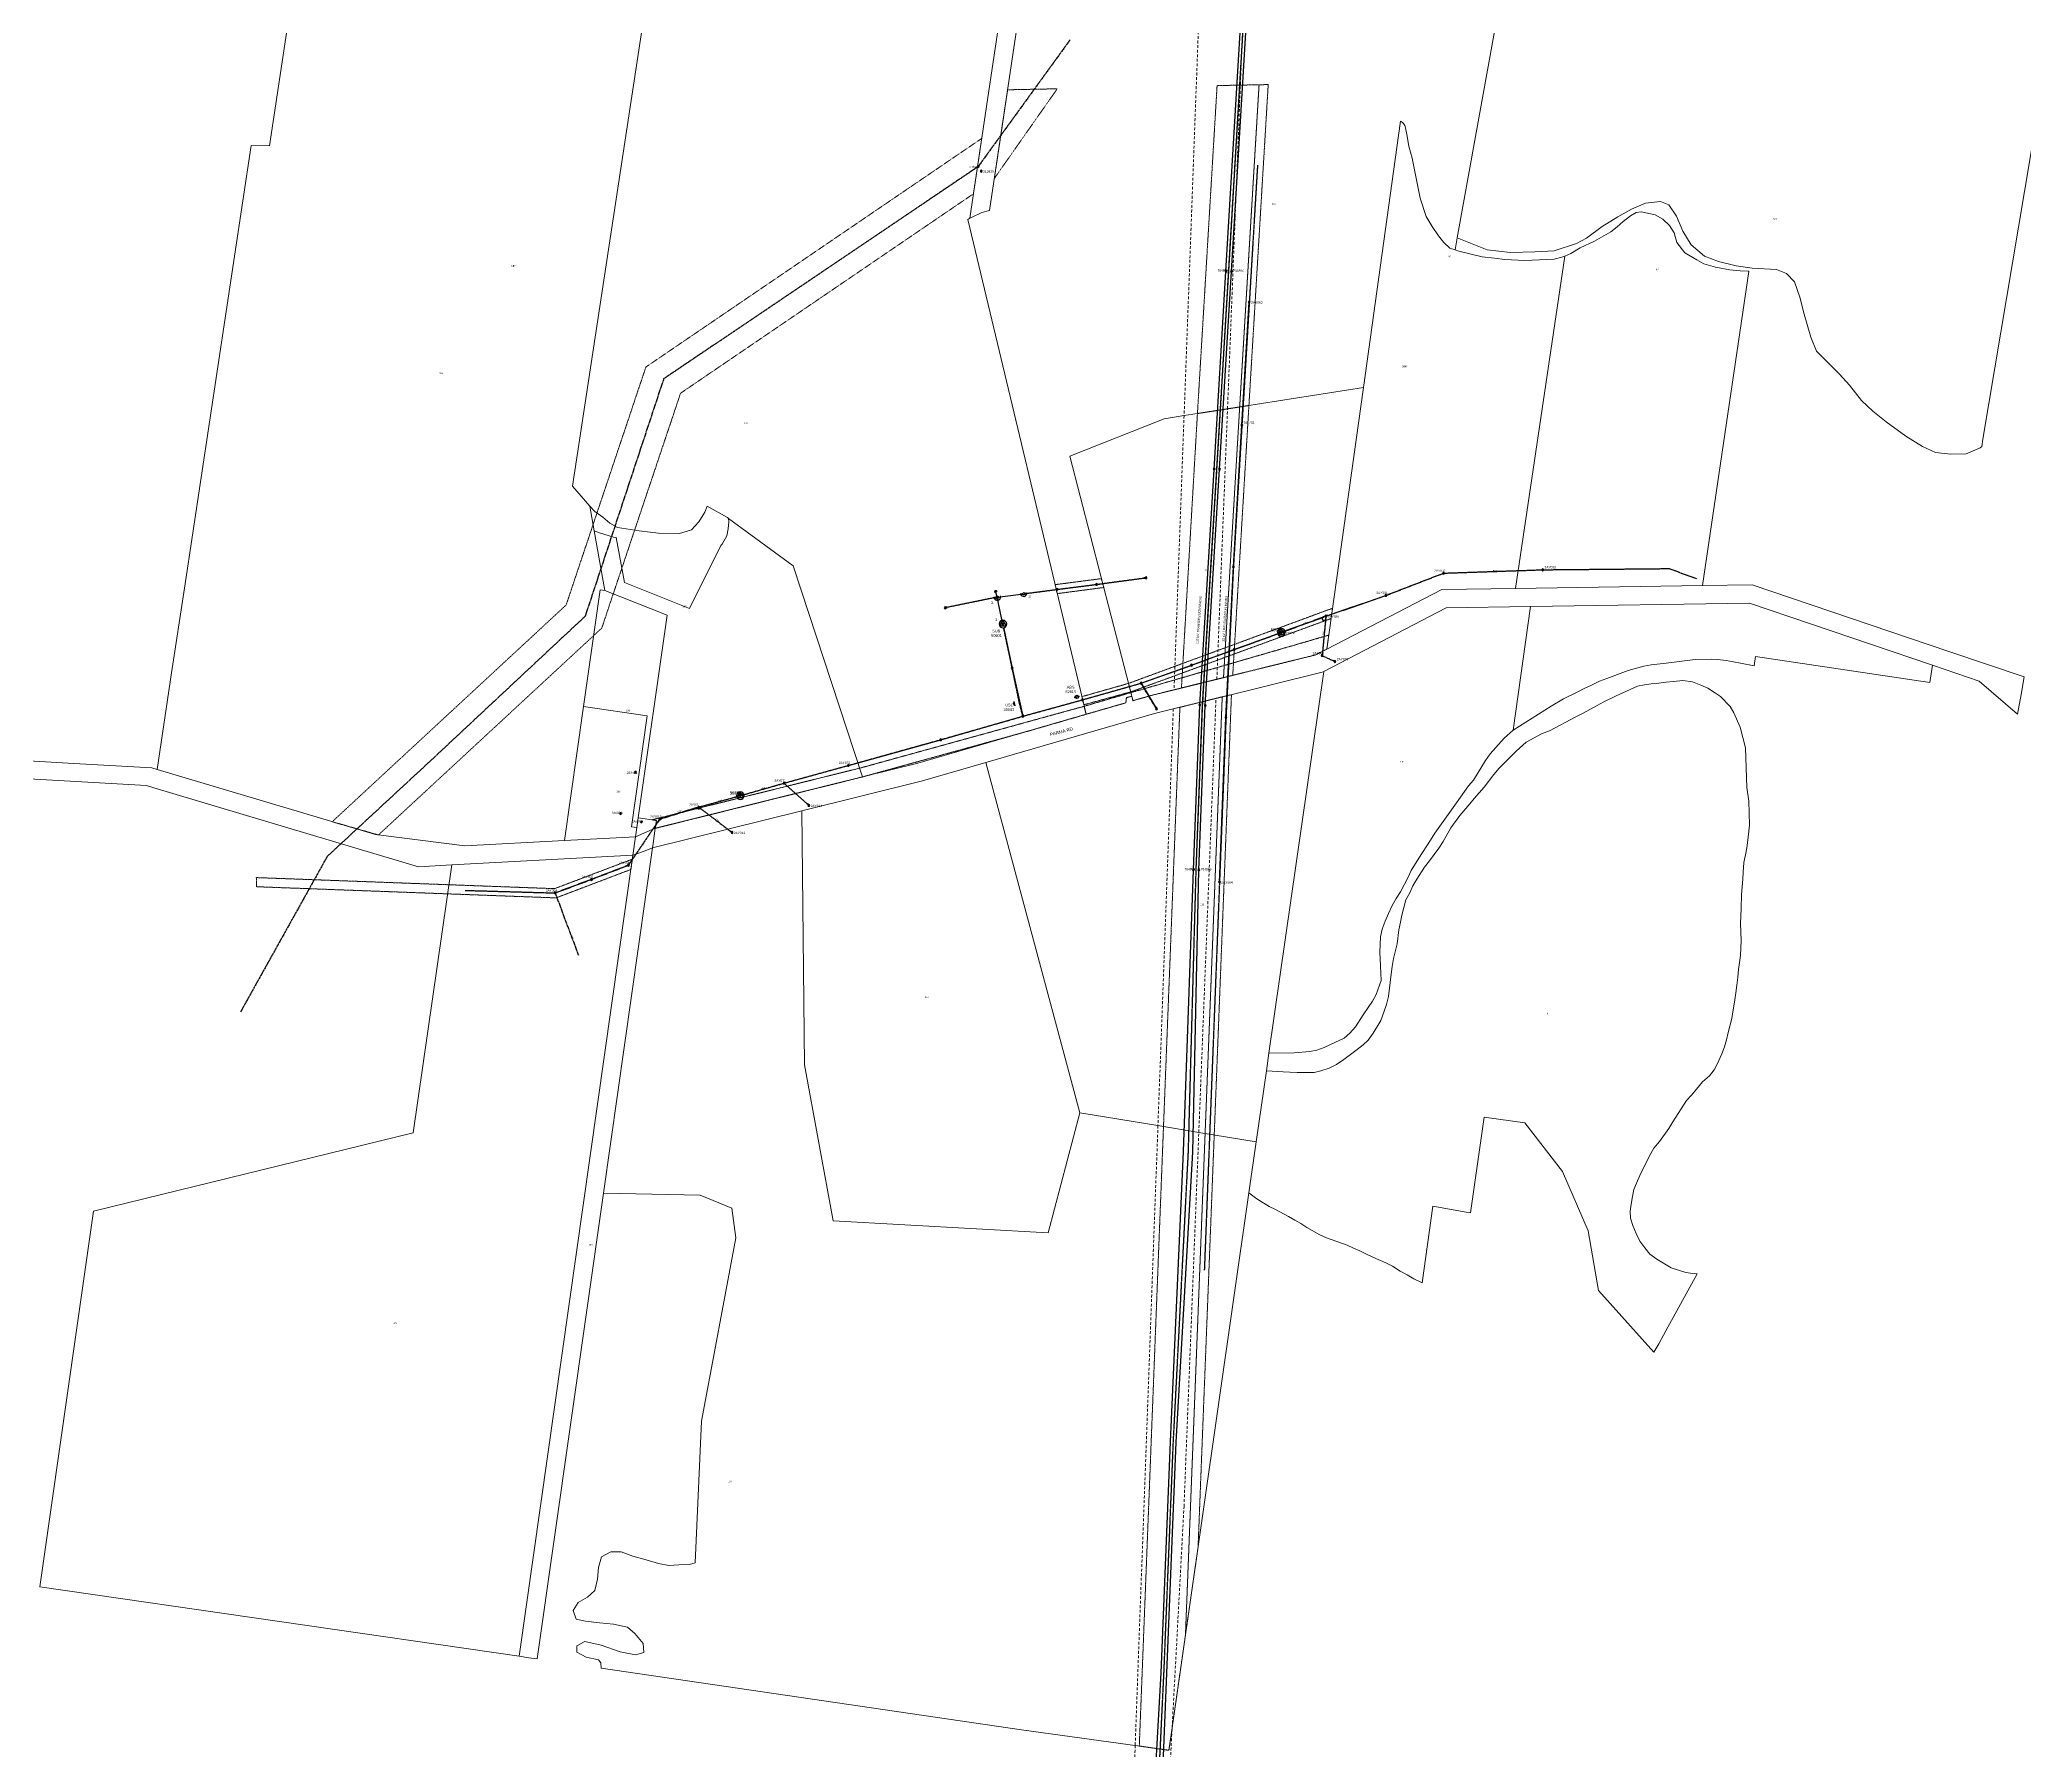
# Model space of a CAD drawing. Header units: metres. Extents: x 275221 to 280529, y 6121714 to 6133118.
# Drawn here: x 278281 to 280452, y 6127100 to 6128971 of the extents above; entities that cross this region are included whole.
import ezdxf
from ezdxf.enums import TextEntityAlignment as Align

# ---------------------------------------------------------------- set-up
doc = ezdxf.new("R2010")
doc.units = ezdxf.units.M
for name, pattern in [('Cable Exist OH', [1, 1, 0]), ('Dash', [5, 3, -2]), ('HIDDEN', [0.375, 0.25, -0.125]), ('HIDDEN2', [0.1875, 0.125, -0.0625])]:
    doc.linetypes.add(name, pattern=pattern)
doc.layers.get('0').update_dxf_attribs({"color": 6})
for name, color, linetype, lineweight in [('Cadastre Easements_SP_EXT', 9, 'Continuous', 5), ('Cadastre Land Parcels_SP_EXT', 9, 'Continuous', 5), ('Cadastre Other Property_SP_EXT', 9, 'HIDDEN', 5), ('Cadastre Roads_SP_EXT', 9, 'Continuous', 5)]:
    doc.layers.add(name, color=color, linetype=linetype, lineweight=lineweight)
for name, color, linetype in [('Equip_LV_EXT', 7, 'Continuous'), ('Equip_LV_NEW', 2, 'Continuous'), ('Equip_SP_HV_EXT', 7, 'Continuous'), ('Mains_HV_EXT', 7, 'Continuous'), ('Mains_LV_EXT', 7, 'Continuous'), ('Mains_LV_New_E47', 2, 'Continuous'), ('Mains_LV_NEW_Hardwired', 2, 'Continuous'), ('Mains_TR_EXT', 7, 'Continuous'), ('Notes', 7, 'Continuous'), ('Notes_SP_MISC', 7, 'Continuous'), ('OH_Details_SP_MISC', 7, 'Continuous'), ('Sub_SP_TR_HV_LV_EXT', 7, 'Continuous'), ('SupportsOH_SP_MISC', 7, 'Continuous'), ('SupportsOH_SP_TR_HV_LV_SL_EXT', 7, 'Continuous'), ('SupportsOH_SP_TR_HV_LV_SL_NEW', 2, 'Continuous')]:
    doc.layers.add(name, color=color, linetype=linetype)
doc.styles.add('HVSW_LABEL', font='arial.ttf')
doc.styles.add('iecARIAL', font='arial.ttf', dxfattribs={"height": 2})
doc.styles.add('POLE_LABEL', font='arial.ttf')
doc.styles.get("Standard").update_dxf_attribs({"font": 'arial.ttf'})
doc.linetypes.add('Cable #', pattern='A,8,-0.1,["#",Standard,S=1.8,R=0,X=0.8,Y=-0.9],-3.3', length=11.4)
doc.linetypes.add('Cable 1A', pattern='A,7,-3,["/",Standard,S=1.5,R=0,X=-1.8,Y=-0.7],-0.001', length=10.001)
doc.linetypes.add('Cable E OH', pattern='A,9.4,["E",Standard,S=1.7,R=0,X=0,Y=-1],0', length=9.4)

# ---------------------------------------------------------------- blocks, each defined once
blk = doc.blocks.new('SUB_POLE_EXT')
blk.add_wipeout([(0, 4.2), (0.4, 4.2), (0.8, 4.1), (1.2, 4), (1.6, 3.9), (2, 3.7), (2.3, 3.5), (2.7, 3.3), (3, 3), (3.3, 2.7), (3.5, 2.3), (3.8, 1.9), (3.9, 1.6), (4, 1.2), (4.2, 0.6), (4.2, 0), (4.2, -0.6), (4.1, -1.1), (3.9, -1.6), (3.6, -2.2), (3.2, -2.7), (3, -3), (2.7, -3.3), (2.4, -3.5), (2, -3.7), (1.6, -3.9), (1.3, -4), (0.8, -4.1), (0.4, -4.2), (0, -4.2), (-0.4, -4.2), (-0.8, -4.1), (-1.2, -4), (-1.6, -3.9), (-2, -3.7), (-2.4, -3.5), (-2.7, -3.3), (-3, -3), (-3.2, -2.7), (-3.5, -2.3), (-3.7, -2), (-3.9, -1.6), (-4, -1.2), (-4.2, -0.8), (-4.2, -0.1), (-4.2, 0.4), (-4.1, 0.8), (-4, 1.3), (-3.9, 1.6), (-3.7, 2), (-3.5, 2.4), (-3.3, 2.7), (-3, 3), (-2.7, 3.3), (-2.3, 3.5), (-2, 3.7), (-1.6, 3.9), (-1.2, 4), (-0.8, 4.2), (-0.4, 4.2)])
blk.add_line((2.2, 0.5), (2.2, 0.5, 0))
blk.add_lwpolyline([(-4.2, 0, 1), (4.2, 0, 1)], format="xyb", close=True)
blk.add_lwpolyline([(2.1, 0.5), (0, 4.2), (-3.7, -2.1), (3.7, -2.1)], close=True)
for tag, height, flags, p in [('STREET_CODE', 0.2, 9, (1.5, 0)), ('ASSET_NUM', 3.5, 8, (2, 2)), ('CONSTRUCTED_VOLTAGE', 0.2, 9, (1.5, -0.2)), ('NO_PHASES', 0.2, 9, (1.5, -0.4)), ('OPERATING_VOLTAGE', 0.2, 9, (1.5, -0.6)), ('OPERATED_BY', 0.2, 9, (1.5, -0.8)), ('MAINTAINED_BY', 0.2, 9, (1.5, -1)), ('ORIENTATION', 0.2, 9, (1.5, -1.2)), ('OWNED_BY', 0.2, 9, (1.5, -1.4)), ('SECONDARY_VOLTAGE', 0.2, 9, (1.5, -1.6)), ('STATE', 0.2, 9, (1.5, -1.8)), ('SUBSTATION_TYPE', 0.2, 9, (1.5, -2)), ('USAGE', 0.2, 9, (1.5, -2.2)), ('LEGEND', 0.2, 9, (1.5, -2.4)), ('LOCATION', 0.2, 9, (1.5, -2.6)), ('STREETNAME', 0.2, 9, (1.5, -2.8)), ('SUBURB', 0.2, 9, (1.5, -3)), ('NOTES', 0.2, 9, (1.5, -3.2)), ('Z', 0.2, 1, (1.5, -3.4))]:
    blk.add_attdef(tag, text='', height=height, dxfattribs=dict(flags=flags)).set_placement(p, align=Align.MIDDLE_LEFT)
blk = doc.blocks.new('LV_OH_LINKS_DISTFUSE_EXT')
for p, q in [((0, 0), (0.96, 0)), ((3.84, 0), (4.8, 0))]:
    blk.add_line(p, q)
blk.add_lwpolyline([(3.84, -1.2), (3.84, 1.2), (0.96, -1.2), (0.96, 1.2)], close=True)
at = {"flags": 9}
for tag, p in [('ACTUAL_STATUS', (0, 0)), ('CONSTRUCTED_VOLTAGE', (0, -0.2)), ('OPERATING_VOLTAGE', (0, -0.6)), ('ORIENTATION', (0, -0.8)), ('OWNED_BY', (0, -1)), ('STATE', (0, -1.2)), ('SWITCH_TYPE', (0, -1.4)), ('NO_PHASES', (0, -0.4)), ('USAGE', (0, -1.6)), ('NOTES', (0, -1.8))]:
    blk.add_attdef(tag, text='', height=0.2, dxfattribs=at).set_placement(p, align=Align.MIDDLE_LEFT)
at = {"flags": 1}
blk.add_attdef('Z', (0, 0), '', height=0.2, dxfattribs=at)
blk = doc.blocks.new('POLE_EXT')
blk.add_hatch(color=256).paths.add_polyline_path([(-1, 0, 1), (1, 0, 1)])
blk.add_lwpolyline([(-1, 0, 1), (1, 0, 1)], format="xyb", close=True)
for tag, height, flags, p in [('pNumber', 2.5, 8, (-17.8, 2.1)), ('OWNED_BY', 0.2, 9, (1.4, -0.4)), ('PARENT', 0.2, 9, (1.4, -0.6)), ('SPECIAL_USE', 0.2, 9, (1.4, -0.8)), ('STATE', 0.2, 9, (1.4, -1)), ('USAGE', 0.2, 9, (1.4, -1.2)), ('cLV', 0.2, 9, (1.4, -1.4)), ('hDepth', 0.2, 9, (1.4, -1.6)), ('hDia', 0.2, 9, (1.4, -1.8)), ('cHV', 0.2, 9, (1.4, -2)), ('LBRACKET', 0.2, 9, (1.4, -2.2)), ('LExisting', 0.2, 9, (1.4, -2.4)), ('LANTNUMBER', 0.2, 9, (1.4, -2.6)), ('LOther', 0.2, 9, (1.4, -2.8)), ('LRemove', 0.2, 9, (1.4, -3)), ('LEGEND', 0.2, 9, (1.4, -3.2)), ('cLinedev', 0.2, 9, (1.4, -3.4)), ('LOCATION', 0.2, 9, (1.4, -3.6)), ('pExisting', 0.2, 9, (1.4, -3.8)), ('PFNUMBER', 0.2, 9, (1.4, -4)), ('NEWPFNUMBER', 0.2, 9, (1.4, -4.2)), ('pFooting', 0.2, 9, (1.4, -4.4)), ('pNew', 0.2, 9, (1.4, -4.6)), ('pRelocate', 0.2, 9, (1.4, -5)), ('pRemove', 0.2, 9, (1.4, -5.2)), ('pReplace', 0.2, 9, (1.4, -5.4)), ('pStay', 0.2, 9, (1.4, -5.6)), ('pType', 0.2, 9, (1.4, -5.8)), ('cspan', 0.2, 9, (1.4, -6)), ('STREETNAME', 0.2, 9, (1.4, -6.2)), ('SUBURB', 0.2, 9, (1.4, -6.4)), ('NOTES', 0.2, 9, (1.4, -6.6)), ('MAINTAINED_BY', 0.2, 9, (1.4, -6.8)), ('OPERATED_BY', 0.2, 9, (1.4, -7))]:
    blk.add_attdef(tag, text='', height=height, dxfattribs=dict(flags=flags)).set_placement(p, align=Align.MIDDLE_LEFT)
at = {"style": 'POLE_LABEL'}
for tag, height, flags, p in [('STRUCTURE_PLANT_NUMBER', 0.2, 9, (1.4, 0)), ('ASSET_NUM', 2.5, 8, (2, 2)), ('STREET_CODE', 0.2, 9, (1.4, -0.2))]:
    blk.add_attdef(tag, text='', height=height, dxfattribs=dict(at, flags=flags)).set_placement(p, align=Align.MIDDLE_LEFT)
at = {"flags": 1}
blk.add_attdef('Z', (1.4, -7.3), '', height=0.2, dxfattribs=at)
blk = doc.blocks.new('HV_USL_CLOSED_EXT')
blk.add_line((2.4, 5.5), (-2.4, 5.5))
blk.add_lwpolyline([(1.4, 5.5, 0.414214), (0, 6.9, 0.414214), (-1.4, 5.5)], format="xyb")
for tag, height, flags, p in [('STREET_CODE', 0.2, 9, (1.5, 0)), ('ASSET_NUM', 2.5, 8, (2, 2)), ('ACTUAL_STATUS', 0.2, 9, (1.5, -0.2)), ('CONSTRUCTED_VOLTAGE', 0.2, 9, (1.5, -0.4)), ('NO_PHASES', 0.2, 9, (1.5, -0.6)), ('OPERATING_VOLTAGE', 0.2, 9, (1.5, -0.8)), ('ORIENTATION', 0.2, 9, (1.5, -1)), ('OWNED_BY', 0.2, 9, (1.5, -1.2)), ('OPERATED_BY', 0.2, 9, (1.5, -1.4)), ('MAINTAINED_BY', 0.2, 9, (1.5, -1.6)), ('STATE', 0.2, 9, (1.5, -1.8)), ('SWITCH_TYPE', 0.2, 9, (1.5, -2)), ('USAGE', 0.2, 9, (1.5, -2.2)), ('LEGEND', 0.2, 9, (1.5, -2.4)), ('LOCATION', 0.2, 9, (1.5, -2.6)), ('STREETNAME', 0.2, 9, (1.5, -2.8)), ('SUBURB', 0.2, 9, (1.5, -3)), ('NOTES', 0.2, 9, (1.5, -3.2)), ('LABEL_ALIGNMENT', 0.2, 9, (1.5, -3.4)), ('Z', 0.2, 1, (1.5, -3.6))]:
    blk.add_attdef(tag, text='', height=height, dxfattribs=dict(flags=flags)).set_placement(p, align=Align.MIDDLE_LEFT)
blk = doc.blocks.new('HV_ABS_CLOSED_EXT')
blk.add_line((-3, 6.9), (3, 6.9))
blk.add_circle((0, 6.9), 1.8)
at = {"flags": 1}
blk.add_attdef('Z', (0, 0), '', height=0.2, dxfattribs=at)
at = {"style": 'HVSW_LABEL'}
for tag, height, flags, p in [('ASSET_NUM', 3.5, 8, (2, 2)), ('STREET_CODE', 0.2, 9, (0, -0.2))]:
    blk.add_attdef(tag, text='', height=height, dxfattribs=dict(at, flags=flags)).set_placement(p, align=Align.MIDDLE_LEFT)
at = {"flags": 9}
for tag, p in [('ACTUAL_STATUS', (0, -0.4)), ('CONSTRUCTED_VOLTAGE', (0, -0.6)), ('NO_PHASES', (0, -0.8)), ('OPERATING_VOLTAGE', (0, -1)), ('ORIENTATION', (0, -1.2)), ('OWNED_BY', (0, -1.4)), ('STATE', (0, -1.6)), ('SWITCH_TYPE', (0, -1.8)), ('USAGE', (0, -2)), ('LEGEND', (0, -2.2)), ('LOCATION', (0, -2.4)), ('STREETNAME', (0, -2.6)), ('SUBURB', (0, -2.8)), ('NOTES', (0, -3))]:
    blk.add_attdef(tag, text='', height=0.2, dxfattribs=at).set_placement(p, align=Align.MIDDLE_LEFT)
blk = doc.blocks.new('End Shackle_EXT')
blk.add_wipeout([(0, 0.3), (1.8, 0.3), (1.8, -0.3), (0, -0.3)])
blk.add_line((1.8, -1), (1.8, 1))
at = {"flags": 1}
blk.add_attdef('Z', (0, 0), '', height=0.2, dxfattribs=at)
at = {"flags": 9}
for tag, p in [('CONNECTOR_TYPE', (0, 0)), ('CONSTRUCTED_VOLTAGE', (0, -0.2)), ('NO_PHASES', (0, -0.4)), ('OPERATING_VOLTAGE', (0, -0.6)), ('ORIENTATION', (0, -0.8)), ('OWNED_BY', (0, -1)), ('STATE', (0, -1.2)), ('USAGE', (0, -1.4)), ('NOTES', (0, -1.6))]:
    blk.add_attdef(tag, text='', height=0.2, dxfattribs=at).set_placement(p, align=Align.MIDDLE_LEFT)
blk = doc.blocks.new('POLE_NEW')
blk.add_wipeout([(0.1, 1), (-0.1, 1), (-0.2, 1), (-0.3, 1), (-0.4, 0.9), (-0.5, 0.8), (-0.6, 0.8), (-0.7, 0.7), (-0.8, 0.6), (-0.9, 0.5), (-0.9, 0.4), (-1, 0.3), (-1, 0.1), (-1, 0), (-1, -0.1), (-1, -0.2), (-0.9, -0.4), (-0.9, -0.5), (-0.8, -0.6), (-0.7, -0.7), (-0.6, -0.8), (-0.5, -0.8), (-0.4, -0.9), (-0.3, -0.9), (-0.2, -1), (-0.1, -1), (0.1, -1), (0.2, -1), (0.3, -1), (0.4, -0.9), (0.5, -0.8), (0.6, -0.8), (0.7, -0.7), (0.8, -0.6), (0.9, -0.5), (0.9, -0.4), (1, -0.3), (1, -0.1), (1, 0), (1, 0.1), (1, 0.2), (0.9, 0.4), (0.9, 0.5), (0.8, 0.6), (0.7, 0.7), (0.6, 0.8), (0.5, 0.8), (0.4, 0.9), (0.3, 0.9), (0.2, 1)])
at = {"lineweight": -3}
blk.add_lwpolyline([(-1, 0, 1), (1, 0, 1)], format="xyb", close=True, dxfattribs=at)
for tag, height, flags, p in [('pNumber', 2.5, 8, (-17.8, 2.1)), ('OWNED_BY', 0.2, 9, (1.1, -0.4)), ('PARENT', 0.2, 9, (1.1, -0.6)), ('SPECIAL_USE', 0.2, 9, (1.1, -0.8)), ('STATE', 0.2, 9, (1.1, -1)), ('USAGE', 0.2, 9, (1.1, -1.2)), ('cLV', 0.2, 9, (1.1, -1.4)), ('hDepth', 0.2, 9, (1.1, -1.6)), ('hDia', 0.2, 9, (1.1, -1.8)), ('cHV', 0.2, 9, (1.1, -2)), ('LBRACKET', 0.2, 9, (1.1, -2.2)), ('LExisting', 0.2, 9, (1.1, -2.4)), ('LANTNUMBER', 0.2, 9, (1.1, -2.6)), ('LOther', 0.2, 9, (1.1, -2.8)), ('LRemove', 0.2, 9, (1.1, -3)), ('LEGEND', 0.2, 9, (1.1, -3.2)), ('cLinedev', 0.2, 9, (1.1, -3.4)), ('pExisting', 0.2, 9, (1.1, -3.6)), ('PFNUMBER', 0.2, 9, (1.1, -3.8)), ('NEWPFNUMBER', 0.2, 9, (1.1, -4)), ('pFooting', 0.2, 9, (1.1, -4.2)), ('pNew', 0.2, 9, (1.1, -4.4)), ('pRelocate', 0.2, 9, (1.1, -4.8)), ('pRemove', 0.2, 9, (1.1, -5)), ('pReplace', 0.2, 9, (1.1, -5.2)), ('pStay', 0.2, 9, (1.1, -5.4)), ('pType', 0.2, 9, (1.1, -5.6)), ('cspan', 0.2, 9, (1.1, -5.8)), ('SUBURB', 0.2, 9, (1.1, -6)), ('STREETNAME', 0.2, 9, (1.1, -6.2)), ('LOCATION', 0.2, 9, (1.1, -6.4)), ('NOTES', 0.2, 9, (1.1, -6.6)), ('OPERATED_BY', 0.2, 9, (1.1, -6.9)), ('MAINTAINED_BY', 0.2, 9, (1.1, -7.2))]:
    blk.add_attdef(tag, text='', height=height, dxfattribs=dict(flags=flags)).set_placement(p, align=Align.MIDDLE_LEFT)
at = {"style": 'POLE_LABEL'}
for tag, height, flags, p in [('STRUCTURE_PLANT_NUMBER', 0.2, 9, (1.1, 0.1)), ('ASSET_NUM', 2.5, 8, (2, 2)), ('STREET_CODE', 0.2, 9, (1.1, -0.2))]:
    blk.add_attdef(tag, text='', height=height, dxfattribs=dict(at, flags=flags)).set_placement(p, align=Align.MIDDLE_LEFT)
at = {"flags": 1}
blk.add_attdef('Z', (1.1, -7.6), '', height=0.2, dxfattribs=at)
blk = doc.blocks.new('STAY_EXT')
at = {"linetype": 'Continuous', "ltscale": 0.3}
blk.add_line((0, 0), (-7.2, 0), dxfattribs=at)
blk.add_arc((-5.7, 0), 1.5, 90, 270)
blk = doc.blocks.new('LV_End Shackle_NEW')
blk.add_wipeout([(-0.3, 0), (-0.3, 1.8), (0.3, 1.8), (0.3, 0)])
blk.add_line((1, 1.8), (-1, 1.8))
for tag, flags, p in [('CONNECTOR_TYPE', 9, (1.5, 0)), ('CONSTRUCTED_VOLTAGE', 9, (1.5, -0.2)), ('NO_PHASES', 9, (1.5, -0.4)), ('OPERATING_VOLTAGE', 9, (1.5, -0.6)), ('ORIENTATION', 9, (1.5, -0.8)), ('OWNED_BY', 9, (1.5, -1)), ('OPERATED_BY', 9, (1.5, -1.2)), ('MAINTAINED_BY', 9, (1.5, -1.4)), ('STATE', 9, (1.5, -1.6)), ('USAGE', 9, (1.5, -1.8)), ('NOTES', 9, (1.5, -2)), ('Z', 1, (1.5, -2.2))]:
    blk.add_attdef(tag, text='', height=0.2, dxfattribs=dict(flags=flags)).set_placement(p, align=Align.MIDDLE_LEFT)
blk = doc.blocks.new('BOND POINT')
blk.add_hatch(color=256).paths.add_polyline_path([(-1, 0, 1), (1, 0, 1)])
blk.add_lwpolyline([(-1, 0, 1), (1, 0, 1)], format="xyb", close=True)

msp = doc.modelspace()

# ---------------------------------------------------------------- linework, layer by layer
at = {"layer": 'Cadastre Land Parcels_SP_EXT', "linetype": 'Continuous'}
for points in [[(279008.4, 6129431.8), (278810.6, 6129460.6), (278629.2, 6129486.9), (278606.2, 6129340.7), (278533, 6128854.6), (278512.8, 6128855), (278439.8, 6128370.5), (278425.8, 6128277.9), (278409.9, 6128172.3), (278648.7, 6128101.1), (278746.4, 6128088.8), (278855.3, 6128094.7), (278876.1, 6128241.1), (278894.3, 6128368.7), (278899.4, 6128368), (278887.8, 6128433.5), (278883.1, 6128460.2), (278864.1, 6128482.3), (279008.4, 6129431.8)], [(280452.2, 6128804.6), (280486.9, 6129011.3), (280516.9, 6129190), (280520.2, 6129209.8), (280523.5, 6129229.1), (280529.4, 6129345.3), (279946.6, 6129452.3), (279926.2, 6129318.9), (279923.3, 6129299), (279878.8, 6129014), (279831.9, 6128753.8), (279864.4, 6128740.7), (279890.2, 6128737.7), (279916.6, 6128738.7), (279937.7, 6128739.5), (279962.4, 6128747.5), (279973.3, 6128753.4), (279990.2, 6128766.1), (280007.6, 6128776.9), (280022.6, 6128785.3), (280037.9, 6128791.9), (280054.2, 6128793.5), (280063.3, 6128790.1), (280071.6, 6128777.7), (280078.7, 6128761.3), (280087.5, 6128746.3), (280102.4, 6128733.9), (280117.4, 6128728.1), (280137, 6128723.3), (280154.4, 6128720.8), (280180.9, 6128719.2), (280192, 6128714.8), (280200.6, 6128705.6), (280206.4, 6128688.9), (280211.2, 6128670.5), (280218.5, 6128645.3), (280224.9, 6128629.9), (280237.8, 6128616.7), (280249.8, 6128604.8), (280261, 6128592.6), (280274.1, 6128576), (280286.2, 6128564.2), (280300.9, 6128552.5), (280322.4, 6128536.9), (280340.8, 6128525.7), (280354.8, 6128519.1), (280371.8, 6128517.2), (280388.3, 6128517.6), (280403.8, 6128524.3), (280405.5, 6128525.5), (280406.8, 6128533.5), (280452.2, 6128804.6)], [(279829.5, 6128740.6), (279823.8, 6128742.7), (279817.2, 6128748.8), (279811.2, 6128756.2), (279804.5, 6128766.1), (279797.8, 6128777.3), (279791.3, 6128797.4), (279782.7, 6128840.9), (279779, 6128854.2), (279776.7, 6128866.8), (279775.1, 6128874.3), (279774.6, 6128876.9), (279773, 6128878.8), (279772, 6128880.2), (279769.9, 6128881.6), (279729.2, 6128590), (279689.2, 6128304), (279814.9, 6128369.2), (279895.6, 6128370.4), (279949.6, 6128734), (279946.2, 6128732.6), (279938, 6128730.4), (279905.7, 6128729.2), (279884, 6128730.3), (279872.5, 6128731.8), (279859.1, 6128733.2), (279833.5, 6128739.2), (279829.5, 6128740.6)], [(280150.9, 6128717), (280150.2, 6128717.3), (280141.3, 6128717.6), (280129.8, 6128719), (280114.4, 6128721.7), (280101.6, 6128725.6), (280093.8, 6128729.8), (280080.8, 6128737.6), (280072.1, 6128748.7), (280069.2, 6128759.4), (280063.8, 6128767.4), (280056.6, 6128774.2), (280048.3, 6128779), (280033.1, 6128782.2), (280027.4, 6128781.5), (280021.5, 6128778), (280013.4, 6128771.9), (280006.6, 6128766), (279999.8, 6128760.6), (279981.8, 6128750.4), (279966.2, 6128742.9), (279956.2, 6128736.8), (279949.6, 6128734), (279895.6, 6128370.4), (280099.9, 6128373.6), (280150.9, 6128717)], [(278899.4, 6128368), (278894.3, 6128368.7), (278876.1, 6128241.1), (278946, 6128231.2), (278928.7, 6128109.7), (278934.6, 6128108.8), (278936.2, 6128119.4), (278967.7, 6128341.2), (278899.4, 6128368)], [(280351.5, 6128286.4), (280151.3, 6128354.3), (279912.1, 6128350.6), (279892.9, 6128215.2), (279934.5, 6128241.5), (279948.1, 6128249.6), (279963.7, 6128257.2), (279971.2, 6128261.3), (279978.7, 6128264.7), (279987.5, 6128268.9), (279995.6, 6128271.7), (280018.8, 6128280.8), (280035.8, 6128285.3), (280044, 6128286.9), (280060.5, 6128288.7), (280092.1, 6128292.5), (280110.3, 6128293.1), (280116.9, 6128292.7), (280125.9, 6128291.7), (280133.9, 6128290), (280141.8, 6128288.6), (280156.5, 6128285.6), (280158.1, 6128296), (280348.7, 6128267.5), (280351.5, 6128286.4)], [(279623.1, 6127842.7), (279625.9, 6127862.1), (279685.8, 6128279.6), (279684.1, 6128278.7), (279568, 6128250.1), (279521.3, 6128238.6), (279500.7, 6128233.5), (279316.3, 6128179.9), (279419, 6127796.8), (279504.5, 6127782.8), (279549.2, 6127775.4), (279612, 6127765.2), (279623.1, 6127842.7)], [(280121.3, 6127861.4), (280124.2, 6127869.1), (280126.5, 6127876.8), (280128.1, 6127884.5), (280132, 6127899.9), (280133.6, 6127909.5), (280135.2, 6127917.8), (280136.7, 6127928), (280137.6, 6127936.3), (280138.6, 6127945.2), (280139.6, 6127953.5), (280141.5, 6127968.9), (280142.2, 6127985.4), (280141.5, 6128003.8), (280142.2, 6128020.4), (280142.9, 6128035.7), (280144.2, 6128052.2), (280144.5, 6128059.9), (280145.4, 6128070.7), (280147, 6128079), (280148.6, 6128086.7), (280149.6, 6128095), (280151.5, 6128111.6), (280150.6, 6128137.6), (280148.7, 6128152.8), (280147.1, 6128196), (280141.2, 6128218.6), (280134.3, 6128234.3), (280130.2, 6128241.1), (280119.6, 6128252.2), (280113.1, 6128256.4), (280106, 6128261.2), (280098.2, 6128264.7), (280089.2, 6128268.2), (280078.7, 6128269.8), (280068.3, 6128268.7), (280060, 6128267.8), (280052.4, 6128266.8), (280044.1, 6128265.9), (280036.6, 6128265), (280029, 6128263.4), (280020.8, 6128259.9), (280005.8, 6128253), (279992.1, 6128246.2), (279984, 6128242.1), (279969.7, 6128233.9), (279961.6, 6128229.8), (279932.9, 6128214.7), (279924.1, 6128211.2), (279907.2, 6128202.3), (279896.2, 6128192.4), (279884, 6128179.9), (279877.8, 6128173.9), (279871.7, 6128166.7), (279861.4, 6128153), (279850.5, 6128140.5), (279845.6, 6128134.6), (279834.6, 6128122.1), (279825, 6128108.4), (279816.6, 6128093.5), (279811.8, 6128086.3), (279801.5, 6128072.6), (279796, 6128065.4), (279787.6, 6128052.4), (279783.4, 6128045.2), (279779.9, 6128037.5), (279775.7, 6128029.7), (279771.3, 6128013), (279769.6, 6128005.3), (279768, 6127997), (279766.1, 6127981.7), (279762.2, 6127965.6), (279760.6, 6127956.7), (279759.7, 6127948.4), (279756.7, 6127924.1), (279754.5, 6127915.2), (279751.7, 6127906.8), (279748.2, 6127897.8), (279739.8, 6127884.1), (279734.4, 6127876.3), (279728.8, 6127871), (279720.8, 6127865), (279707.7, 6127855.2), (279699.7, 6127849.6), (279691.6, 6127845.5), (279682.8, 6127842.6), (279675.3, 6127841), (279665.9, 6127840.9), (279656.6, 6127840.8), (279648.6, 6127841.3), (279641.3, 6127841.5), (279623.1, 6127842.7), (279612, 6127765.2), (279604, 6127709.3), (279612.8, 6127702.9), (279626.1, 6127694.5), (279633, 6127691), (279647.3, 6127683.3), (279654.2, 6127679.4), (279660.7, 6127675.6), (279667.5, 6127671.4), (279681.7, 6127663.2), (279688.7, 6127660.2), (279711.3, 6127652.2), (279718.2, 6127648.8), (279725.3, 6127645.8), (279732.7, 6127642.3), (279739.6, 6127638.8), (279753.7, 6127632.8), (279761, 6127628.9), (279769.4, 6127623.6), (279777, 6127619.5), (279784.3, 6127615.4), (279791.4, 6127611.9), (279793.3, 6127611), (279805.3, 6127694.6), (279841.7, 6127688.3), (279844.7, 6127687.8), (279846.2, 6127687.5), (279861.2, 6127792.1), (279905.9, 6127785.7), (279947.1, 6127732.8), (279975.1, 6127667.9), (279986.3, 6127602.3), (280046.9, 6127535.1), (280052.3, 6127544), (280052.4, 6127544.2), (280059.9, 6127558.2), (280094.2, 6127620.7), (280089.5, 6127621.2), (280081.9, 6127622.2), (280065.8, 6127627.3), (280050.2, 6127636.9), (280042.3, 6127642.3), (280037, 6127649.1), (280031.6, 6127656.6), (280027.5, 6127664.7), (280024, 6127673.4), (280021.2, 6127681.6), (280020.9, 6127689.2), (280021.9, 6127696.9), (280023.5, 6127705.2), (280025.1, 6127712.9), (280028, 6127720), (280031.5, 6127728.4), (280042.2, 6127749.7), (280047, 6127758.2), (280053.1, 6127765.4), (280063.3, 6127779.8), (280067.5, 6127786.9), (280082.5, 6127810.3), (280088, 6127816.3), (280093.5, 6127822.8), (280100.2, 6127830.7), (280107.6, 6127837.3), (280112.7, 6127843.7), (280116.2, 6127850.2), (280121.3, 6127861.4)], [(278934.6, 6128108.8), (278928.7, 6128109.7), (278946, 6128231.2), (278876.1, 6128241.1), (278855.3, 6128094.7), (278933.2, 6128098.8), (278934.6, 6128108.8)], [(279419, 6127796.8), (279316.3, 6128179.9), (279247.1, 6128159.8), (279115, 6128127), (279117.8, 6127849.4), (279149.2, 6127678.8), (279384.4, 6127665.4), (279419, 6127796.8)], [(278865.1, 6127252.3), (278868.3, 6127243), (278878.4, 6127240.6), (278893.6, 6127238.8), (278909, 6127237.4), (278924.2, 6127234.2), (278932.2, 6127227.3), (278941.5, 6127216.4), (278942.3, 6127206.6), (278933.2, 6127203.9), (278916.2, 6127207.4), (278895.7, 6127214.6), (278877.6, 6127218.5), (278869.1, 6127213.8), (278869.1, 6127206.8), (278879.2, 6127201.3), (278892.7, 6127198.4), (278895.1, 6127195.2), (278895.6, 6127189.4), (279355.4, 6127121.8), (279516.5, 6127099.5), (279520, 6127124), (279604, 6127709.3), (279612, 6127765.2), (279549.2, 6127775.4), (279504.5, 6127782.8), (279419, 6127796.8), (279384.4, 6127665.4), (279149.2, 6127678.8), (279117.8, 6127849.4), (279115, 6128127), (278951.8, 6128086.5), (278898.1, 6127708.8), (279003.9, 6127706.7), (279038.3, 6127692.4), (279042.9, 6127660), (279005.2, 6127459.4), (278998.2, 6127304.6), (278992.3, 6127302.9), (278980.6, 6127302.3), (278969.4, 6127301.8), (278958.2, 6127303.9), (278944.6, 6127307.9), (278930.2, 6127311.9), (278917.4, 6127316.7), (278906.2, 6127316.7), (278896, 6127311.1), (278892.5, 6127299.4), (278891.5, 6127286.9), (278888.6, 6127274.4), (278880.7, 6127267.1), (278870.5, 6127261.1), (278865.1, 6127252.3)], [(278805.8, 6127202.4), (278930.3, 6128078.5), (278732.1, 6128067.9), (278690.1, 6127774.8), (278340.2, 6127689.2), (278281.5, 6127278.3), (278543.6, 6127240.3), (278805.8, 6127202.4)], [(278898.1, 6127708.8), (278951.8, 6128086.5), (278943.6, 6128083.5), (278930.3, 6128078.5), (278805.8, 6127202.4), (278816.6, 6127200.8), (278825.7, 6127199.5), (278898.1, 6127708.8)]]:
    msp.add_lwpolyline(points, close=True, dxfattribs=at)
at = {"layer": 'Cadastre Other Property_SP_EXT', "linetype": 'HIDDEN2'}
for points in [[(279340.1, 6128915.8), (279325.6, 6128818.9), (279394.4, 6128916.9), (279340.1, 6128915.8)], [(279569.2, 6128920.4), (279547.7, 6128561.7), (279593.9, 6128568.9), (279615.1, 6128921.3), (279569.2, 6128920.4)], [(279615.1, 6128921.3), (279593.9, 6128568.9), (279604, 6128570.5), (279625.1, 6128921.5), (279615.1, 6128921.3)], [(279547.7, 6128561.7), (279530.2, 6128261.5), (279576.2, 6128272.8), (279593.9, 6128568.9), (279547.7, 6128561.7)], [(279576.2, 6128272.8), (279586.3, 6128275.3), (279604, 6128570.5), (279593.9, 6128568.9), (279576.2, 6128272.8)], [(279442.6, 6128381.1), (279392, 6128374.5), (279394.3, 6128364.7), (279445.2, 6128371.4), (279442.6, 6128381.1)], [(279472.3, 6128266.5), (279421.3, 6128252), (279423.4, 6128243.1), (279474.7, 6128257.2), (279472.3, 6128266.5)], [(279574.8, 6128251.8), (279528.5, 6128240.4), (279484.1, 6127104.2), (279516.5, 6127099.5), (279534.6, 6127225.7), (279574.8, 6128251.8)], [(279584.9, 6128254.2), (279574.8, 6128251.8), (279534.6, 6127225.7), (279548.4, 6127321.7), (279584.9, 6128254.2)], [(278518.4, 6128054.1), (278518.6, 6128044.1), (278846.2, 6128031.9), (278928.1, 6128063), (278929.7, 6128074.3), (278844.6, 6128042), (278518.4, 6128054.1)]]:
    msp.add_lwpolyline(points, close=True, dxfattribs=at)
at = {"layer": 'Cadastre Roads_SP_EXT', "linetype": 'Continuous'}
for points in [[(279408.5, 6129373.7), (279396.8, 6129375.4), (279388.6, 6129376.6), (279298.8, 6128775.3), (279301.3, 6128776.5), (279312, 6128781.6), (279320.4, 6128783.9), (279408.5, 6129373.7)], [(275948, 6128643.8), (275745.8, 6128604.1), (275740, 6128587.2), (275736.7, 6128577.3), (275663.1, 6128360.1), (275508.6, 6128278.9), (275504.7, 6128261.6), (275475.1, 6128127.2), (275433.7, 6128059.2), (275234.3, 6127910.7), (275221.4, 6127907.4), (275224.2, 6127897.7), (275227, 6127887.9), (275242.7, 6127891.9), (275448.8, 6128045.4), (275453.3, 6128052.7), (275475.8, 6128089.7), (275494, 6128119.6), (275526.2, 6128265.5), (275633.4, 6128321.7), (275679.5, 6128346), (275756.3, 6128572.4), (275775.8, 6128589.5), (275928.4, 6128619.5), (275955.2, 6128613.4), (276151.4, 6128467.6), (276305.2, 6128361.3), (276571.7, 6128281.3), (276664, 6128253.6), (276942.9, 6128131.5), (277005.5, 6128104.1), (277033.7, 6128105.8), (277053.8, 6128107), (277204.9, 6128116), (277389.8, 6128127), (277415.8, 6128129.9), (277544.8, 6128144.7), (277676.4, 6128159.8), (277812, 6128175.3), (277888.5, 6128184.1), (278159.9, 6128168.4), (278398.4, 6128154.7), (278406.3, 6128152.3), (278695.9, 6128066), (278732.1, 6128067.9), (278930.3, 6128078.5), (278931.7, 6128088.1), (278931.8, 6128088.7), (278933.2, 6128098.8), (278855.3, 6128094.7), (278746.4, 6128088.8), (278648.7, 6128101.1), (278409.9, 6128172.3), (278404.2, 6128174), (278319, 6128179), (278225.7, 6128184.4), (278219.7, 6128184.8), (278205.8, 6128185.6), (278205.9, 6128190.4), (278189.3, 6128191.3), (278185.8, 6128186.8), (278014.8, 6128196.8), (277888, 6128204.2), (277807, 6128195), (277512.5, 6128161.3), (277388.1, 6128147), (277009.1, 6128124.4), (276671, 6128272.5), (276583, 6128298.9), (276314, 6128379.6), (276163.1, 6128484), (276039.2, 6128576), (275948, 6128643.8)], [(278954.8, 6128108), (278956.1, 6128116.6), (278936.2, 6128119.4), (278934.6, 6128108.8), (278933.2, 6128098.8), (278942.2, 6128102.6), (278954.8, 6128108)]]:
    msp.add_lwpolyline(points, close=True, dxfattribs=at)
at = {"layer": 'Mains_HV_EXT', "linetype": 'Cable Exist OH'}
for points in [[(279352.9, 6128245.7), (279345.1, 6128283.3), (279334.9, 6128331.4)], [(278747, 6128040.1), (278845.3, 6128037.3)], [(278845.3, 6128037.3), (278856.6, 6128006.7), (278870.7, 6127969.4)]]:
    msp.add_lwpolyline(points, dxfattribs=at)
at = {"layer": 'Mains_LV_EXT', "linetype": 'Cable Exist OH'}
for points in [[(279399.5, 6128370), (279437.4, 6128374.8), (279491.5, 6128382.1)], [(279816.9, 6128387.1), (279925.3, 6128390.8), (280063.5, 6128392.1), (280093.6, 6128381.2)], [(279328.6, 6128360.8), (279271.7, 6128349.2)], [(279357.8, 6128364.6), (279399.5, 6128370)], [(278845.3, 6128037.3), (278856.6, 6128006.7), (278870.7, 6127969.4)]]:
    msp.add_lwpolyline(points, dxfattribs=at)
at = {"layer": 'Mains_LV_EXT', "linetype": 'Continuous'}
for points in [[(279686.3, 6128339.4, 3.421412), (279688, 6128338)], [(279000.3, 6128130.6, 1.04171), (279004.1, 6128131.7)]]:
    msp.add_lwpolyline(points, format="xyb", dxfattribs=at)
at = {"layer": 'Mains_LV_New_E47', "linetype": 'Cable 1A'}
msp.add_lwpolyline([(279334.9, 6128331.4), (279328.6, 6128360.8), (279357.8, 6128364.6)], dxfattribs=at)
at = {"layer": 'Mains_TR_EXT', "linetype": 'Cable Exist OH'}
msp.add_lwpolyline([(279613.4, 6128833.4), (279604.4, 6128683.6), (279596.3, 6128548.8), (279587, 6128394.1), (279578.9, 6128229.2), (279571.8, 6128049.3), (279562.8, 6127819.5), (279555.2, 6127624.6)], dxfattribs=at)
at = {"layer": 'OH_Details_SP_MISC', "color": 7, "linetype": 'Cable #', "flags": 128}
for points in [[(279546.3, 6128062.7), (279553.4, 6128243.2), (279569, 6128500.7), (279581.9, 6128717.3), (279595.5, 6128945.5)], [(279571.8, 6128048.3), (279578.9, 6128229.2), (279587, 6128394.1), (279596.3, 6128548.8), (279604.4, 6128683.6)]]:
    msp.add_lwpolyline(points, dxfattribs=at)
at = {"layer": 'OH_Details_SP_MISC', "color": 7, "linetype": 'Continuous', "flags": 128}
for points in [[(279357.8, 6128364.6), (279394.4, 6128369.4), (279437.4, 6128374.8), (279491.5, 6128382.1)], [(279328.6, 6128360.8), (279271.7, 6128349.2)], [(279334.9, 6128331.4), (279345.1, 6128283.3), (279356.8, 6128230.6)]]:
    msp.add_lwpolyline(points, dxfattribs=at)

# ---------------------------------------------------------------- block references
at = {"layer": 'Equip_SP_HV_EXT'}
for name, p, rotation in [('HV_ABS_CLOSED_EXT', (279417.7, 6128245.1), 15.45664711197928), ('HV_USL_CLOSED_EXT', (279352.9, 6128245.7), 103.2887154250425)]:
    msp.add_blockref(name, p, dxfattribs=dict(at, rotation=rotation))
at = {"layer": 'Sub_SP_TR_HV_LV_EXT'}
ref = msp.add_blockref('SUB_POLE_EXT', (279639.4, 6128322.2), dxfattribs=at)
ref.add_attrib('ASSET_NUM', '50121', dxfattribs={"layer": '0', "height": 3.5}).set_placement((279641.4, 6128322.4), align=Align.BOTTOM_RIGHT)
ref = msp.add_blockref('SUB_POLE_EXT', (279047.7, 6128143.7), dxfattribs=at)
ref.add_attrib('ASSET_NUM', '50521', dxfattribs={"layer": '0', "height": 3.5}).set_placement((279049.7, 6128144), align=Align.BOTTOM_RIGHT)
at = {"layer": 'SupportsOH_SP_MISC', "rotation": 285.4052608436271}
msp.add_blockref('STAY_EXT', (279328.6, 6128360.8), dxfattribs=at)
at = {"layer": 'SupportsOH_SP_TR_HV_LV_SL_EXT'}
ref = msp.add_blockref('POLE_EXT', (279307.9, 6128831.8), dxfattribs=at)
ref.add_attrib('ASSET_NUM', '216937', dxfattribs={"layer": '0', "height": 2.5, "style": 'POLE_LABEL'}).set_placement((279309.9, 6128832.6), align=Align.TOP_RIGHT)
ref = msp.add_blockref('POLE_EXT', (279311.3, 6128826.8), dxfattribs=at)
ref.add_attrib('ASSET_NUM', '216938', dxfattribs={"layer": '0', "height": 2.5, "style": 'POLE_LABEL'}).set_placement((279313.3, 6128827.6), align=Align.TOP_LEFT)
ref = msp.add_blockref('POLE_EXT', (279579.2, 6128717.4), dxfattribs=at)
ref.add_attrib('ASSET_NUM', '784805', dxfattribs={"layer": '0', "height": 2.5, "style": 'POLE_LABEL'}).set_placement((279581.2, 6128718.2), align=Align.MIDDLE_RIGHT)
ref = msp.add_blockref('POLE_EXT', (279584.8, 6128717.2), dxfattribs=at)
ref.add_attrib('ASSET_NUM', '784804', dxfattribs={"layer": '0', "height": 2.5, "style": 'POLE_LABEL'}).set_placement((279586.8, 6128718), align=Align.MIDDLE_LEFT)
ref = msp.add_blockref('POLE_EXT', (279604.4, 6128683.6), dxfattribs=at)
ref.add_attrib('ASSET_NUM', '2AY060', dxfattribs={"layer": '0', "height": 2.5, "style": 'POLE_LABEL'}).set_placement((279606.4, 6128684.4), align=Align.TOP_LEFT)
ref = msp.add_blockref('POLE_EXT', (279596.3, 6128548.8), dxfattribs=at)
ref.add_attrib('ASSET_NUM', '761732', dxfattribs={"layer": '0', "height": 2.5, "rotation": 1, "style": 'POLE_LABEL'}).set_placement((279598.3, 6128549.6), align=Align.BOTTOM_LEFT)
for p in [(279566, 6128501), (279571.9, 6128500.9), (279587, 6128394.1), (279394.4, 6128369.4), (279437.4, 6128374.8), (279588, 6128303.6), (279345.1, 6128283.3), (279541.2, 6128286.4), (279486, 6128266.7), (279356.8, 6128230.6), (279422.1, 6128248.6), (279502.9, 6128238.6), (279550.2, 6128242.9), (279556.3, 6128242.4), (279578.9, 6128229.2), (279266.9, 6128204.9)]:
    msp.add_blockref('POLE_EXT', p, dxfattribs=at)
ref = msp.add_blockref('POLE_EXT', (279816.9, 6128387.1), dxfattribs=at)
ref.add_attrib('ASSET_NUM', '2AY032', dxfattribs={"layer": '0', "height": 2.5, "style": 'POLE_LABEL'}).set_placement((279818.9, 6128387.8), align=Align.BOTTOM_RIGHT)
ref = msp.add_blockref('POLE_EXT', (279925.3, 6128390.8), dxfattribs=at)
ref.add_attrib('ASSET_NUM', '2AY033', dxfattribs={"layer": '0', "height": 2.5, "style": 'POLE_LABEL'}).set_placement((279927.3, 6128391.6), align=Align.BOTTOM_LEFT)
ref = msp.add_blockref('POLE_EXT', (279753.8, 6128362.8), dxfattribs=at)
ref.add_attrib('ASSET_NUM', '2AY031', dxfattribs={"layer": '0', "height": 2.5, "style": 'POLE_LABEL'}).set_placement((279755.8, 6128363.6), align=Align.BOTTOM_RIGHT)
ref = msp.add_blockref('POLE_EXT', (279688.2, 6128340), dxfattribs=at)
ref.add_attrib('ASSET_NUM', '2AY030', dxfattribs={"layer": '0', "height": 2.5, "style": 'POLE_LABEL'}).set_placement((279690.2, 6128340.8), align=Align.TOP_LEFT)
ref = msp.add_blockref('POLE_EXT', (279684.1, 6128296.9), dxfattribs=at)
ref.add_attrib('ASSET_NUM', '2AY069', dxfattribs={"layer": '0', "height": 2.5, "style": 'POLE_LABEL'}).set_placement((279686.1, 6128297.6), align=Align.BOTTOM_RIGHT)
ref = msp.add_blockref('POLE_EXT', (279698.1, 6128290.4), dxfattribs=at)
ref.add_attrib('ASSET_NUM', '2AY070', dxfattribs={"layer": '0', "height": 2.5, "style": 'POLE_LABEL'}).set_placement((279700.1, 6128291.1), align=Align.BOTTOM_LEFT)
ref = msp.add_blockref('POLE_EXT', (278933.1, 6128169.3), dxfattribs=at)
ref.add_attrib('ASSET_NUM', '223466', dxfattribs={"layer": '0', "height": 2.5, "style": 'POLE_LABEL'}).set_placement((278935.1, 6128170), align=Align.TOP_RIGHT)
ref = msp.add_blockref('POLE_EXT', (279165.9, 6128176.8), dxfattribs=at)
ref.add_attrib('ASSET_NUM', '2AY072', dxfattribs={"layer": '0', "height": 2.5, "style": 'POLE_LABEL'}).set_placement((279167.9, 6128177.6), align=Align.BOTTOM_RIGHT)
ref = msp.add_blockref('POLE_EXT', (279095.5, 6128157.4), dxfattribs=at)
ref.add_attrib('ASSET_NUM', '2AY071', dxfattribs={"layer": '0', "height": 2.5, "style": 'POLE_LABEL'}).set_placement((279097.5, 6128158.2), align=Align.BOTTOM_RIGHT)
ref = msp.add_blockref('POLE_EXT', (278916.8, 6128124.1), dxfattribs=at)
ref.add_attrib('ASSET_NUM', '310928', dxfattribs={"layer": '0', "height": 2.5, "style": 'POLE_LABEL'}).set_placement((278918.8, 6128124.8), align=Align.MIDDLE_RIGHT)
ref = msp.add_blockref('POLE_EXT', (278959.6, 6128118.1), dxfattribs=at)
ref.add_attrib('ASSET_NUM', '2AY010', dxfattribs={"layer": '0', "height": 2.5, "style": 'POLE_LABEL'}).set_placement((278961.6, 6128118.8), align=Align.BOTTOM_RIGHT)
ref = msp.add_blockref('POLE_EXT', (279002.2, 6128131.2), dxfattribs=at)
ref.add_attrib('ASSET_NUM', '2AY011', dxfattribs={"layer": '0', "height": 2.5, "style": 'POLE_LABEL'}).set_placement((279004.2, 6128131.9), align=Align.BOTTOM_RIGHT)
ref = msp.add_blockref('POLE_EXT', (279122.7, 6128133.1), dxfattribs=at)
ref.add_attrib('ASSET_NUM', '2AY014', dxfattribs={"layer": '0', "height": 2.5, "style": 'POLE_LABEL'}).set_placement((279124.8, 6128133.8), align=Align.TOP_LEFT)
ref = msp.add_blockref('POLE_EXT', (278939.5, 6128114.9), dxfattribs=at)
ref.add_attrib('ASSET_NUM', '2AY009', dxfattribs={"layer": '0', "height": 2.5, "style": 'POLE_LABEL'}).set_placement((278941.5, 6128115.6), align=Align.MIDDLE_RIGHT)
ref = msp.add_blockref('POLE_EXT', (279038.7, 6128103.5), dxfattribs=at)
ref.add_attrib('ASSET_NUM', '2AY012', dxfattribs={"layer": '0', "height": 2.5, "style": 'POLE_LABEL'}).set_placement((279040.7, 6128104.2), align=Align.TOP_LEFT)
ref = msp.add_blockref('POLE_EXT', (278925.4, 6128067.6), dxfattribs=at)
ref.add_attrib('ASSET_NUM', '2AY008', dxfattribs={"layer": '0', "height": 2.5, "style": 'POLE_LABEL'}).set_placement((278927.4, 6128068.4), align=Align.BOTTOM_RIGHT)
ref = msp.add_blockref('POLE_EXT', (279543.2, 6128062.6), dxfattribs=at)
ref.add_attrib('ASSET_NUM', '784809', dxfattribs={"layer": '0', "height": 2.5, "style": 'POLE_LABEL'}).set_placement((279545.2, 6128063.4), align=Align.MIDDLE_RIGHT)
ref = msp.add_blockref('POLE_EXT', (279549.3, 6128062.6), dxfattribs=at)
ref.add_attrib('ASSET_NUM', '784808', dxfattribs={"layer": '0', "height": 2.5, "style": 'POLE_LABEL'}).set_placement((279551.3, 6128063.3), align=Align.MIDDLE_LEFT)
ref = msp.add_blockref('POLE_EXT', (278845.3, 6128037.3), dxfattribs=at)
ref.add_attrib('ASSET_NUM', '2AY004', dxfattribs={"layer": '0', "height": 2.5, "style": 'POLE_LABEL'}).set_placement((278847.3, 6128038.1), align=Align.BOTTOM_RIGHT)
ref = msp.add_blockref('POLE_EXT', (278884.9, 6128052.1), dxfattribs=at)
ref.add_attrib('ASSET_NUM', '2AY007', dxfattribs={"layer": '0', "height": 2.5, "style": 'POLE_LABEL'}).set_placement((278886.9, 6128052.8), align=Align.BOTTOM_RIGHT)
ref = msp.add_blockref('POLE_EXT', (279571.8, 6128049.3), dxfattribs=at)
ref.add_attrib('ASSET_NUM', '2AY064', dxfattribs={"layer": '0', "height": 2.5, "style": 'POLE_LABEL'}).set_placement((279573.8, 6128050.1), align=Align.TOP_LEFT)

# ---------------------------------------------------------------- texts
at = {"layer": 'Cadastre Land Parcels_SP_EXT'}
for s, p in [('132', (279629.3, 6128790.3)), ('96', (279822.1, 6128732.5)), ('88', (280049, 6128718.5)), ('244', (278718.4, 6128604.9)), ('152', (279051.9, 6128550.2)), ('122', (279555.7, 6128389.4)), ('168', (278984.6, 6128349.7)), ('188', (278922.9, 6128236)), ('105', (279769, 6128180)), ('188', (278912.3, 6128147.4)), ('133', (279550.8, 6128023.8)), ('167', (279249.8, 6127922.5)), ('14', (279928.6, 6127904.4)), ('189', (278881.7, 6127651.4)), ('189', (278667.9, 6127566)), ('189', (279034.3, 6127392.8))]:
    msp.add_text(s, height=1.8, dxfattribs=at).set_placement(p)
msp.add_text('570', height=1.8, rotation=350.7067, dxfattribs=at).set_placement((280177.3, 6128773.8))
at = {"layer": 'Cadastre Roads_SP_EXT'}
msp.add_text('PARMA RD', height=3.5, rotation=14.8991, dxfattribs=at).set_placement((279386.9, 6128208.7))
at = {"layer": 'Mains_LV_EXT'}
for rotation, p in [(0.8448, (279870.9, 6128388.7)), (18.978, (279664.1, 6128331.2)), (83.5496, (279686.2, 6128319.1)), (14.8236, (279070.9, 6128150.3)), (16.0156, (278979.4, 6128125.1)), (321.6245, (279020.2, 6128117.5)), (56.088, (278941.5, 6128089.3)), (289.5122, (278862.3, 6127991))]:
    msp.add_text('E99', height=1.8, rotation=rotation, dxfattribs=at).set_placement(p)
at = {"layer": 'Mains_TR_EXT'}
for s, p in [('98J', (278797.6, 6128722.2)), ('L77', (278797.6, 6128722.2)), ('J64', (279771.6, 6128612.2)), ('7529', (279771.6, 6128612.2))]:
    msp.add_text(s, height=1.8, dxfattribs=at).set_placement(p)
at = {"layer": 'Notes_SP_MISC', "color": 2, "linetype": 'Continuous', "char_height": 2.6, "attachment_point": 1, "rotation": 86.1614, "style": 'iecARIAL'}
for s, insert in [('132 kV TRANSMISSION MAINS', (279546.2, 6128309.7)), ('33 kV TRANSMISSION MAINS', (279574.7, 6128312.2))]:
    msp.add_mtext_dynamic_manual_height_columns(s, width=235.433, gutter_width=10, heights=[0], dxfattribs=dict(at, insert=insert))
at = {"layer": 'Notes_SP_MISC', "color": 2, "insert": (279383.1, 6128263.9), "char_height": 3, "attachment_point": 1, "style": 'iecARIAL'}
msp.add_mtext_dynamic_manual_height_columns('\\pi21.726;ABS\\P\\pi20.153;62619', width=51.618, gutter_width=10, heights=[0], dxfattribs=at)

# ---------------------------------------------------------------- next in the draw order: linework, layer by layer
at = {"layer": 'Cadastre Easements_SP_EXT', "linetype": 'Dash'}
msp.add_lwpolyline([(279568.9, 6128271), (279580.6, 6128566.8), (279598.5, 6129018.7), (279611.4, 6129344.3), (279612.3, 6129364.5), (279627.2, 6129740.4), (279616.7, 6130249.6), (279613.4, 6130414.2), (279613, 6130434.8), (279610.2, 6130571.2), (279609.9, 6130585.1), (279607.9, 6130571.6), (279588.3, 6130440.5), (279585.3, 6130420.6), (279568.7, 6130309.4), (279569.6, 6130256.5), (279578.1, 6129779.8), (279563.1, 6129371.6), (279562.3, 6129351.4), (279551.4, 6129054.5), (279533.1, 6128559.4), (279522.1, 6128259.5), (279568.9, 6128271)], close=True, dxfattribs=at)
at = {"layer": 'Cadastre Land Parcels_SP_EXT', "linetype": 'Continuous'}
for points in [[(279495.4, 6128252.9), (279522.1, 6128259.5), (279568.9, 6128271), (279677, 6128297.7), (279689.2, 6128304), (279729.2, 6128590), (279580.6, 6128566.8), (279533.1, 6128559.4), (279511.3, 6128556), (279408, 6128514.9), (279475.9, 6128252.5), (279477.2, 6128247.6), (279495.4, 6128252.9)], [(279181.4, 6128164.2), (279105.4, 6128395.1), (279034.9, 6128447), (279035.1, 6128443.3), (279034.5, 6128435.6), (279032.9, 6128428.1), (279027.9, 6128418.8), (279026.4, 6128417.4), (278992.3, 6128348.3), (278920.9, 6128376.9), (278911.8, 6128426), (278909, 6128426.6), (278893.6, 6128431.1), (278887.8, 6128433.5), (278899.4, 6128368), (278967.7, 6128341.2), (278936.2, 6128119.4), (278956.1, 6128116.6), (278954.8, 6128108), (279181.4, 6128164.2)], [(279912.1, 6128350.6), (279819.9, 6128349.1), (279685.8, 6128279.6), (279625.9, 6127862.1), (279653.5, 6127862.5), (279670.6, 6127863.7), (279678.2, 6127865.3), (279686.4, 6127868.1), (279693.2, 6127871.6), (279708.2, 6127878.4), (279714.4, 6127883.8), (279720.5, 6127891), (279728.9, 6127904), (279734.3, 6127911.9), (279739.1, 6127919), (279743.3, 6127926.2), (279748.5, 6127941.6), (279747.9, 6127957.5), (279747.3, 6127972.7), (279748, 6127989.3), (279749.6, 6127997.6), (279753.1, 6128006.6), (279756.6, 6128015), (279760.7, 6128023.4), (279764.9, 6128031.2), (279769.7, 6128038.4), (279778, 6128054.6), (279781.5, 6128061.7), (279789.9, 6128075.4), (279802.6, 6128094.9), (279807.4, 6128102.7), (279830.9, 6128136), (279844.2, 6128154.3), (279849.7, 6128160.8), (279862.9, 6128182.3), (279867.7, 6128189.5), (279883, 6128206.5), (279892.9, 6128215.2), (279912.1, 6128350.6)]]:
    msp.add_lwpolyline(points, close=True, dxfattribs=at)
at = {"layer": 'Cadastre Other Property_SP_EXT', "linetype": 'HIDDEN2'}
for points in [[(279311.8, 6128862.6), (278944.5, 6128612.6), (278857.2, 6128352.2), (278601.4, 6128115.2), (278651.9, 6128100.7), (278896.2, 6128327), (278982.4, 6128583.9), (279302.7, 6128802), (279311.8, 6128862.6)], [(279695.4, 6128348.7), (279472.3, 6128266.5), (279474.7, 6128257.2), (279693.9, 6128337.5), (279695.4, 6128348.7)], [(279474.9, 6128256.4), (279423.8, 6128241.5), (279425.9, 6128232.7), (279469.4, 6128245.3), (279470, 6128250.9), (279475.9, 6128252.5), (279477.2, 6128247.6), (279496.7, 6128253.2), (279677, 6128297.7), (279689.2, 6128304), (279691.3, 6128319.3), (279474.9, 6128256.4)], [(279423.8, 6128241.5), (279178.7, 6128173.9), (278950.9, 6128117.3), (278956.1, 6128116.6), (278954.8, 6128108), (279181.4, 6128164.2), (279356.6, 6128212.6), (279425.9, 6128232.7), (279423.8, 6128241.5)]]:
    msp.add_lwpolyline(points, close=True, dxfattribs=at)
at = {"layer": 'Mains_LV_EXT', "linetype": 'Cable Exist OH'}
msp.add_lwpolyline([(279002.2, 6128131.2), (279047.7, 6128143.7)], dxfattribs=at)

# ---------------------------------------------------------------- next in the draw order: block references
at = {"layer": 'Equip_LV_EXT'}
for p in [(279639, 6128323.1), (279639.4, 6128323.2), (279047.3, 6128144.7), (279047.7, 6128144.7)]:
    msp.add_blockref('LV_OH_LINKS_DISTFUSE_EXT', p, dxfattribs=at)
at = {"layer": 'Sub_SP_TR_HV_LV_EXT'}
msp.add_blockref('SUB_POLE_EXT', (279334.9, 6128331.4), dxfattribs=at)
at = {"layer": 'SupportsOH_SP_TR_HV_LV_SL_EXT'}
ref = msp.add_blockref('POLE_EXT', (279639.4, 6128322.2), dxfattribs=at)
ref.add_attrib('ASSET_NUM', '2AY029', dxfattribs={"layer": '0', "height": 2.5, "style": 'POLE_LABEL'}).set_placement((279641.4, 6128322.9), align=Align.TOP_LEFT)
ref = msp.add_blockref('POLE_EXT', (279047.7, 6128143.7), dxfattribs=at)
ref.add_attrib('ASSET_NUM', '2AY013', dxfattribs={"layer": '0', "height": 2.5, "style": 'POLE_LABEL'}).set_placement((279049.7, 6128144.5), align=Align.BOTTOM_RIGHT)

# ---------------------------------------------------------------- next in the draw order: texts
at = {"layer": 'Mains_LV_EXT'}
msp.add_text('E99', height=1.8, rotation=14.281, dxfattribs=at).set_placement((279023.8, 6128136.6))

# ---------------------------------------------------------------- next in the draw order: linework, layer by layer
at = {"layer": 'Cadastre Land Parcels_SP_EXT', "linetype": 'Continuous'}
for points in [[(279296.4, 6128774.1), (279298.8, 6128775.3), (279388.6, 6129376.6), (279212, 6129402.3), (279008.4, 6129431.8), (278864.1, 6128482.3), (278883.1, 6128460.2), (278888.7, 6128454.5), (278897.2, 6128448.5), (278905, 6128441.8), (278913.5, 6128437), (278927.5, 6128435), (278937.1, 6128433.4), (278949.3, 6128432), (278958.2, 6128431), (278981.1, 6128430.6), (278994.3, 6128434.3), (279002.2, 6128443.4), (279008.8, 6128453.9), (279011.6, 6128460.3), (279033.7, 6128447.8), (279034.9, 6128447), (279105.4, 6128395.1), (279181.4, 6128164.2), (279241.9, 6128179.3), (279425.9, 6128232.7), (279296.4, 6128774.1)], [(279878.8, 6129014), (279923.3, 6129299), (279611.4, 6129344.3), (279562.3, 6129351.4), (279428.4, 6129370.8), (279408.5, 6129373.7), (279320.4, 6128783.9), (279312, 6128781.6), (279301.3, 6128776.5), (279298.8, 6128775.3), (279296.4, 6128774.1), (279425.9, 6128232.7), (279469.4, 6128245.3), (279470, 6128250.9), (279475.9, 6128252.5), (279408, 6128514.9), (279511.3, 6128556), (279533.1, 6128559.4), (279580.6, 6128566.8), (279729.2, 6128590), (279769.9, 6128881.6), (279772, 6128880.2), (279773, 6128878.8), (279774.6, 6128876.9), (279775.1, 6128874.3), (279776.7, 6128866.8), (279779, 6128854.2), (279782.7, 6128840.9), (279791.3, 6128797.4), (279797.8, 6128777.3), (279804.5, 6128766.1), (279811.2, 6128756.2), (279817.2, 6128748.8), (279823.8, 6128742.7), (279829.5, 6128740.6), (279831.9, 6128753.8), (279878.8, 6129014)]]:
    msp.add_lwpolyline(points, close=True, dxfattribs=at)
at = {"layer": 'Cadastre Roads_SP_EXT', "linetype": 'Continuous'}
msp.add_lwpolyline([(280154.5, 6128374.4), (280099.9, 6128373.6), (279895.6, 6128370.4), (279814.9, 6128369.2), (279689.2, 6128304), (279677, 6128297.7), (279568.9, 6128271), (279522.1, 6128259.5), (279495.4, 6128252.9), (279477.2, 6128247.6), (279475.9, 6128252.5), (279470, 6128250.9), (279469.4, 6128245.3), (279425.9, 6128232.7), (279241.9, 6128179.3), (279181.4, 6128164.2), (278954.8, 6128108), (278952.5, 6128091.3), (278951.8, 6128086.5), (279115, 6128127), (279247.1, 6128159.8), (279316.3, 6128179.9), (279500.7, 6128233.5), (279521.3, 6128238.6), (279568, 6128250.1), (279684.1, 6128278.7), (279685.8, 6128279.6), (279819.9, 6128349.1), (279912.1, 6128350.6), (280151.3, 6128354.3), (280351.5, 6128286.4), (280402.5, 6128269.1), (280444.6, 6128232.9), (280448.6, 6128254.5), (280452, 6128273.6), (280370.6, 6128301.2), (280154.5, 6128374.4)], close=True, dxfattribs=at)

# ---------------------------------------------------------------- next in the draw order: block references
at = {"layer": 'SupportsOH_SP_TR_HV_LV_SL_EXT'}
ref = msp.add_blockref('POLE_EXT', (279334.9, 6128331.4), dxfattribs=at)
ref.add_attrib('PNUMBER', '1', (279326.4, 6128334.9), dxfattribs={"height": 3})

# ---------------------------------------------------------------- next in the draw order: texts
at = {"layer": 'Notes', "color": 2, "insert": (279301.6, 6128325.4), "char_height": 3, "attachment_point": 1, "style": 'iecARIAL'}
msp.add_mtext_dynamic_manual_height_columns('\\pi21.706;SUB\\P\\pi20.454;50601', width=51.618, gutter_width=10, heights=[0], dxfattribs=at)

# ---------------------------------------------------------------- next in the draw order: block references
at = {"layer": 'Mains_LV_EXT'}
for p, rotation in [((279688.2, 6128340), 18.01844949781955), ((279698.1, 6128290.4), 153.9915565769947), ((279356.8, 6128230.6), 101.4069998382045), ((279502.9, 6128238.6), 119.7930972545665), ((279122.7, 6128133.1), 137.0445381560698), ((278959.6, 6128118.1), 17.18485981297158), ((279038.7, 6128103.5), 141.6969099796908)]:
    msp.add_blockref('End Shackle_EXT', p, dxfattribs=dict(at, rotation=rotation))

# ---------------------------------------------------------------- next in the draw order: linework, layer by layer
at = {"layer": 'Cadastre Easements_SP_EXT', "linetype": 'Dash'}
msp.add_lwpolyline([(279520, 6127124), (279533, 6127366.3), (279549.2, 6127775.4), (279568, 6128250.1), (279521.3, 6128238.6), (279504.5, 6127782.8), (279479.6, 6127104.9), (279477.8, 6127056), (279452, 6126718.6), (279443.6, 6126662.5), (279453.6, 6126661.1), (279494.9, 6126655.1), (279520, 6127124)], close=True, dxfattribs=at)
at = {"layer": 'Mains_HV_EXT', "linetype": 'Cable Exist OH'}
for points in [[(279639.4, 6128322.2), (279688.2, 6128340), (279753.9, 6128362.7), (279816.9, 6128387.1), (279925.3, 6128390.8), (280063.5, 6128392.1), (280093.6, 6128381.2)], [(279422.1, 6128248.6), (279486, 6128266.7), (279541.2, 6128286.4), (279585.4, 6128302.7), (279639.4, 6128322.2)], [(279047.7, 6128143.7), (279095.5, 6128157.4), (279165.9, 6128176.8), (279266.9, 6128204.9), (279356.8, 6128230.6)], [(279356.8, 6128230.6), (279352.9, 6128245.7)], [(279356.8, 6128230.6), (279422.1, 6128248.6)]]:
    msp.add_lwpolyline(points, dxfattribs=at)
at = {"layer": 'Mains_LV_EXT', "linetype": 'Cable Exist OH'}
for points in [[(279688.2, 6128340), (279753.8, 6128362.8), (279816.9, 6128387.1)], [(279688.2, 6128340), (279639.4, 6128322.2)], [(279688.2, 6128340), (279684.1, 6128296.9), (279698.1, 6128290.4)], [(279502.9, 6128238.6), (279486, 6128266.7), (279541.2, 6128286.4), (279588, 6128303.6), (279639.4, 6128322.2)], [(279047.7, 6128143.7), (279095.5, 6128157.4), (279122.7, 6128133.1)], [(279002.2, 6128131.2), (279038.7, 6128103.5)]]:
    msp.add_lwpolyline(points, dxfattribs=at)
at = {"layer": 'OH_Details_SP_MISC', "color": 7, "linetype": 'Continuous', "flags": 128}
for points in [[(279165.9, 6128176.8), (279266.9, 6128204.9), (279356.8, 6128230.6), (279422.1, 6128248.6), (279486, 6128266.7), (279541.2, 6128286.4), (279588, 6128303.6), (279639.4, 6128322.2)], [(279486, 6128266.7), (279502.9, 6128238.6)]]:
    msp.add_lwpolyline(points, dxfattribs=at)

# ---------------------------------------------------------------- next in the draw order: block references
at = {"layer": 'Mains_LV_EXT', "rotation": 237.2079617299273}
msp.add_blockref('End Shackle_EXT', (278959.6, 6128118.1), dxfattribs=at)

# ---------------------------------------------------------------- next in the draw order: texts
at = {"layer": 'Notes_SP_MISC', "color": 2, "insert": (279315.5, 6128244.4), "char_height": 3, "attachment_point": 1, "style": 'iecARIAL'}
msp.add_mtext_dynamic_manual_height_columns('\\pi21.972;USL\\P\\pi20.165;30883', width=51.618, gutter_width=10, heights=[0], dxfattribs=at)

# ---------------------------------------------------------------- next in the draw order: linework, layer by layer
at = {"layer": 'Mains_HV_EXT', "linetype": 'Cable E OH'}
for points in [[(278792.3, 6121716.7), (278809.6, 6121797.7), (278831.8, 6121935.7), (278872.2, 6122225.2), (278904.4, 6122469.6), (278936.8, 6122711.6), (278971.2, 6122968.5), (279007.7, 6123241.3), (279052.1, 6123572.8), (279085.2, 6123821.8), (279139.4, 6124225.5), (279170.6, 6124458.2), (279200.1, 6124678.8), (279239.8, 6124974.9), (279276.2, 6125246.9), (279303.1, 6125476.4), (279342.8, 6125744.9), (279374, 6125977.5), (279413.6, 6126273.7), (279439.9, 6126470.1), (279471.1, 6126702.7), (279505.1, 6126956.7), (279514.2, 6127183.9), (279524.3, 6127436.7), (279542.8, 6127753.9), (279549.3, 6128062.6), (279556.3, 6128242.4), (279571.9, 6128500.9), (279584.8, 6128717.2), (279612.2, 6129173.4), (279609.5, 6129665.2), (279608.3, 6129902.2), (279606.3, 6130280.3), (279605.3, 6130466.2), (279604.4, 6130630.9), (279602.5, 6130984.5), (279601.8, 6131118.6), (279598.6, 6131331.9), (279600.7, 6131530.3), (279580, 6131865.1), (279570.2, 6132041.7), (279551.9, 6132369.5), (279548.9, 6132479.9), (279532.2, 6132802.6), (279523.8, 6132983.6), (279517.7, 6132982.3)], [(278792.3, 6121716.7), (278798.9, 6121799.6), (278821.8, 6121937.1), (278862.3, 6122226.6), (278894.5, 6122471.1), (278926.9, 6122713), (278961.2, 6122969.9), (278997.8, 6123242.8), (279042.1, 6123574.2), (279075.2, 6123823.1), (279133.4, 6124225.9), (279164.8, 6124458.5), (279194.2, 6124678.8), (279234.1, 6124975.3), (279270.2, 6125246.9), (279297.3, 6125476.5), (279337, 6125744.8), (279367.9, 6125977.6), (279407.6, 6126274), (279434.3, 6126470.5), (279465.2, 6126702.8), (279495.2, 6126958), (279508.1, 6127184.2), (279518.4, 6127436.9), (279532.6, 6127754.4), (279543.3, 6128062.5), (279550.4, 6128242.9), (279566, 6128500.5), (279578.9, 6128717.1), (279606.1, 6129173.5), (279603.6, 6129665.3), (279602.1, 6129901.7), (279600.2, 6130280.1), (279599.3, 6130466), (279598.3, 6130630.4), (279596.1, 6130984.1), (279595.6, 6131118.4), (279592.8, 6131331.5), (279594.8, 6131530.1), (279573.9, 6131864.7), (279564.3, 6132041.3), (279541.8, 6132369.4), (279538.9, 6132479.6), (279522.1, 6132802.4), (279511.6, 6132981.4), (279517.6, 6132982.3)]]:
    msp.add_lwpolyline(points, dxfattribs=at)
at = {"layer": 'Mains_HV_EXT', "linetype": 'Cable Exist OH'}
msp.add_lwpolyline([(278845.3, 6128037.3), (278884.9, 6128052.1), (278925.4, 6128067.6), (278959.6, 6128118.1), (279002.2, 6128131.2), (279047.7, 6128143.7)], dxfattribs=at)
at = {"layer": 'Mains_LV_EXT', "linetype": 'Cable Exist OH'}
for points in [[(279002.2, 6128131.2), (278959.6, 6128118.1)], [(278959.6, 6128118.1), (278925.4, 6128067.6), (278884.9, 6128052.1), (278845.3, 6128037.3)]]:
    msp.add_lwpolyline(points, dxfattribs=at)
at = {"layer": 'Mains_TR_EXT', "linetype": 'Cable Exist OH'}
for points in [[(278827, 6121727.1), (278812.9, 6121714.1), (278792.3, 6121716.7), (278804.2, 6121798.7), (278826.8, 6121936.1), (278867.2, 6122225.8), (278899.5, 6122470), (278931.8, 6122712), (278966.3, 6122969.3), (279003, 6123242.3), (279047.1, 6123573.3), (279079.6, 6123822.4), (279136.4, 6124226.1), (279167.8, 6124458.7), (279197.2, 6124679), (279237.1, 6124975.5), (279273.3, 6125247.1), (279300.4, 6125476.7), (279340, 6125745), (279371, 6125977.8), (279410.6, 6126274.2), (279437.3, 6126470.7), (279468.2, 6126703.1), (279500.1, 6126957.2), (279511.1, 6127184.4), (279521.4, 6127437.1), (279537.8, 6127753.9), (279546.3, 6128062.7), (279553.4, 6128243.2), (279569, 6128500.7), (279581.9, 6128717.3), (279609.1, 6129173.7), (279606.7, 6129665.5), (279605.1, 6129901.9), (279603.2, 6130280.3), (279596.6, 6130465.9), (279594.6, 6130632.5), (279595.6, 6130988.5), (279595.6, 6131122.2), (279595.1, 6131335.5), (279572.8, 6131525.4), (279565.5, 6131864.2), (279559.9, 6132040.9), (279546.9, 6132369.3), (279543.9, 6132479.9), (279527.2, 6132802.5), (279517.7, 6132982.2)], [(279408.5, 6128970.6), (279307.9, 6128831.8), (278963.9, 6128599.6), (278878, 6128339.9), (278706.4, 6128179.5), (278596, 6128077.3), (278501.2, 6127907.3)]]:
    msp.add_lwpolyline(points, dxfattribs=at)

# ---------------------------------------------------------------- next in the draw order: block references
at = {"layer": 'Equip_LV_NEW', "linetype": 'Continuous'}
for p, rotation in [((279491.5, 6128382.1), 97.60093407475347), ((279328.6, 6128360.8), 192.2181196139941), ((279357.8, 6128364.6), 97.38235998364547), ((279271.7, 6128349.2), 281.5635116795816)]:
    msp.add_blockref('LV_End Shackle_NEW', p, dxfattribs=dict(at, rotation=rotation))

# ---------------------------------------------------------------- next in the draw order: block references
for p, rotation in [((279328.6, 6128360.8), 101.5635249682879), ((279357.8, 6128364.6), 277.3823200459428)]:
    msp.add_blockref('LV_End Shackle_NEW', p, dxfattribs=dict(at, rotation=rotation))
at = {"layer": 'SupportsOH_SP_TR_HV_LV_SL_EXT'}
for p in [(279491.5, 6128382.1), (279271.7, 6128349.2)]:
    msp.add_blockref('POLE_EXT', p, dxfattribs=at)

# ---------------------------------------------------------------- next in the draw order: linework, layer by layer
at = {"layer": 'Mains_LV_NEW_Hardwired', "color": 7, "linetype": 'Continuous'}
msp.add_arc((279357.7, 6128364.9), 3.22, 193.053, 1.7117, dxfattribs=at)

# ---------------------------------------------------------------- next in the draw order: block references
at = {"layer": 'Equip_LV_NEW', "linetype": 'Continuous', "rotation": 277.3823599843927}
msp.add_blockref('LV_End Shackle_NEW', (279328.6, 6128360.8), dxfattribs=at)
at = {"layer": 'Mains_LV_NEW_Hardwired', "linetype": 'Continuous', "xscale": 0.4, "yscale": 0.4, "zscale": 0.4}
for p in [(279354.6, 6128364.2), (279360.9, 6128365)]:
    msp.add_blockref('BOND POINT', p, dxfattribs=at)

# ---------------------------------------------------------------- next in the draw order: linework, layer by layer
at = {"layer": 'Mains_LV_NEW_Hardwired', "color": 7, "linetype": 'Continuous'}
msp.add_arc((279328.7, 6128360.9), 3.59, 192.1639, 6.6089, dxfattribs=at)

# ---------------------------------------------------------------- next in the draw order: block references
at = {"layer": 'Mains_LV_NEW_Hardwired', "linetype": 'Continuous', "xscale": 0.4, "yscale": 0.4, "zscale": 0.4}
for p in [(279325.2, 6128360.1), (279332.3, 6128361.3), (279329.3, 6128357.4)]:
    msp.add_blockref('BOND POINT', p, dxfattribs=at)
at = {"layer": 'SupportsOH_SP_TR_HV_LV_SL_EXT'}
ref = msp.add_blockref('POLE_EXT', (279328.6, 6128360.8), dxfattribs=at)
ref.add_attrib('PNUMBER', '2', (279322.2, 6128353.4), dxfattribs={"height": 3})
at = {"layer": 'SupportsOH_SP_TR_HV_LV_SL_NEW'}
ref = msp.add_blockref('POLE_NEW', (279357.8, 6128364.6), dxfattribs=at)
ref.add_attrib('pNumber', '3', dxfattribs={"height": 3}).set_placement((279362.9, 6128361.6), align=Align.MIDDLE_LEFT)

doc.saveas('drawing.dxf')
